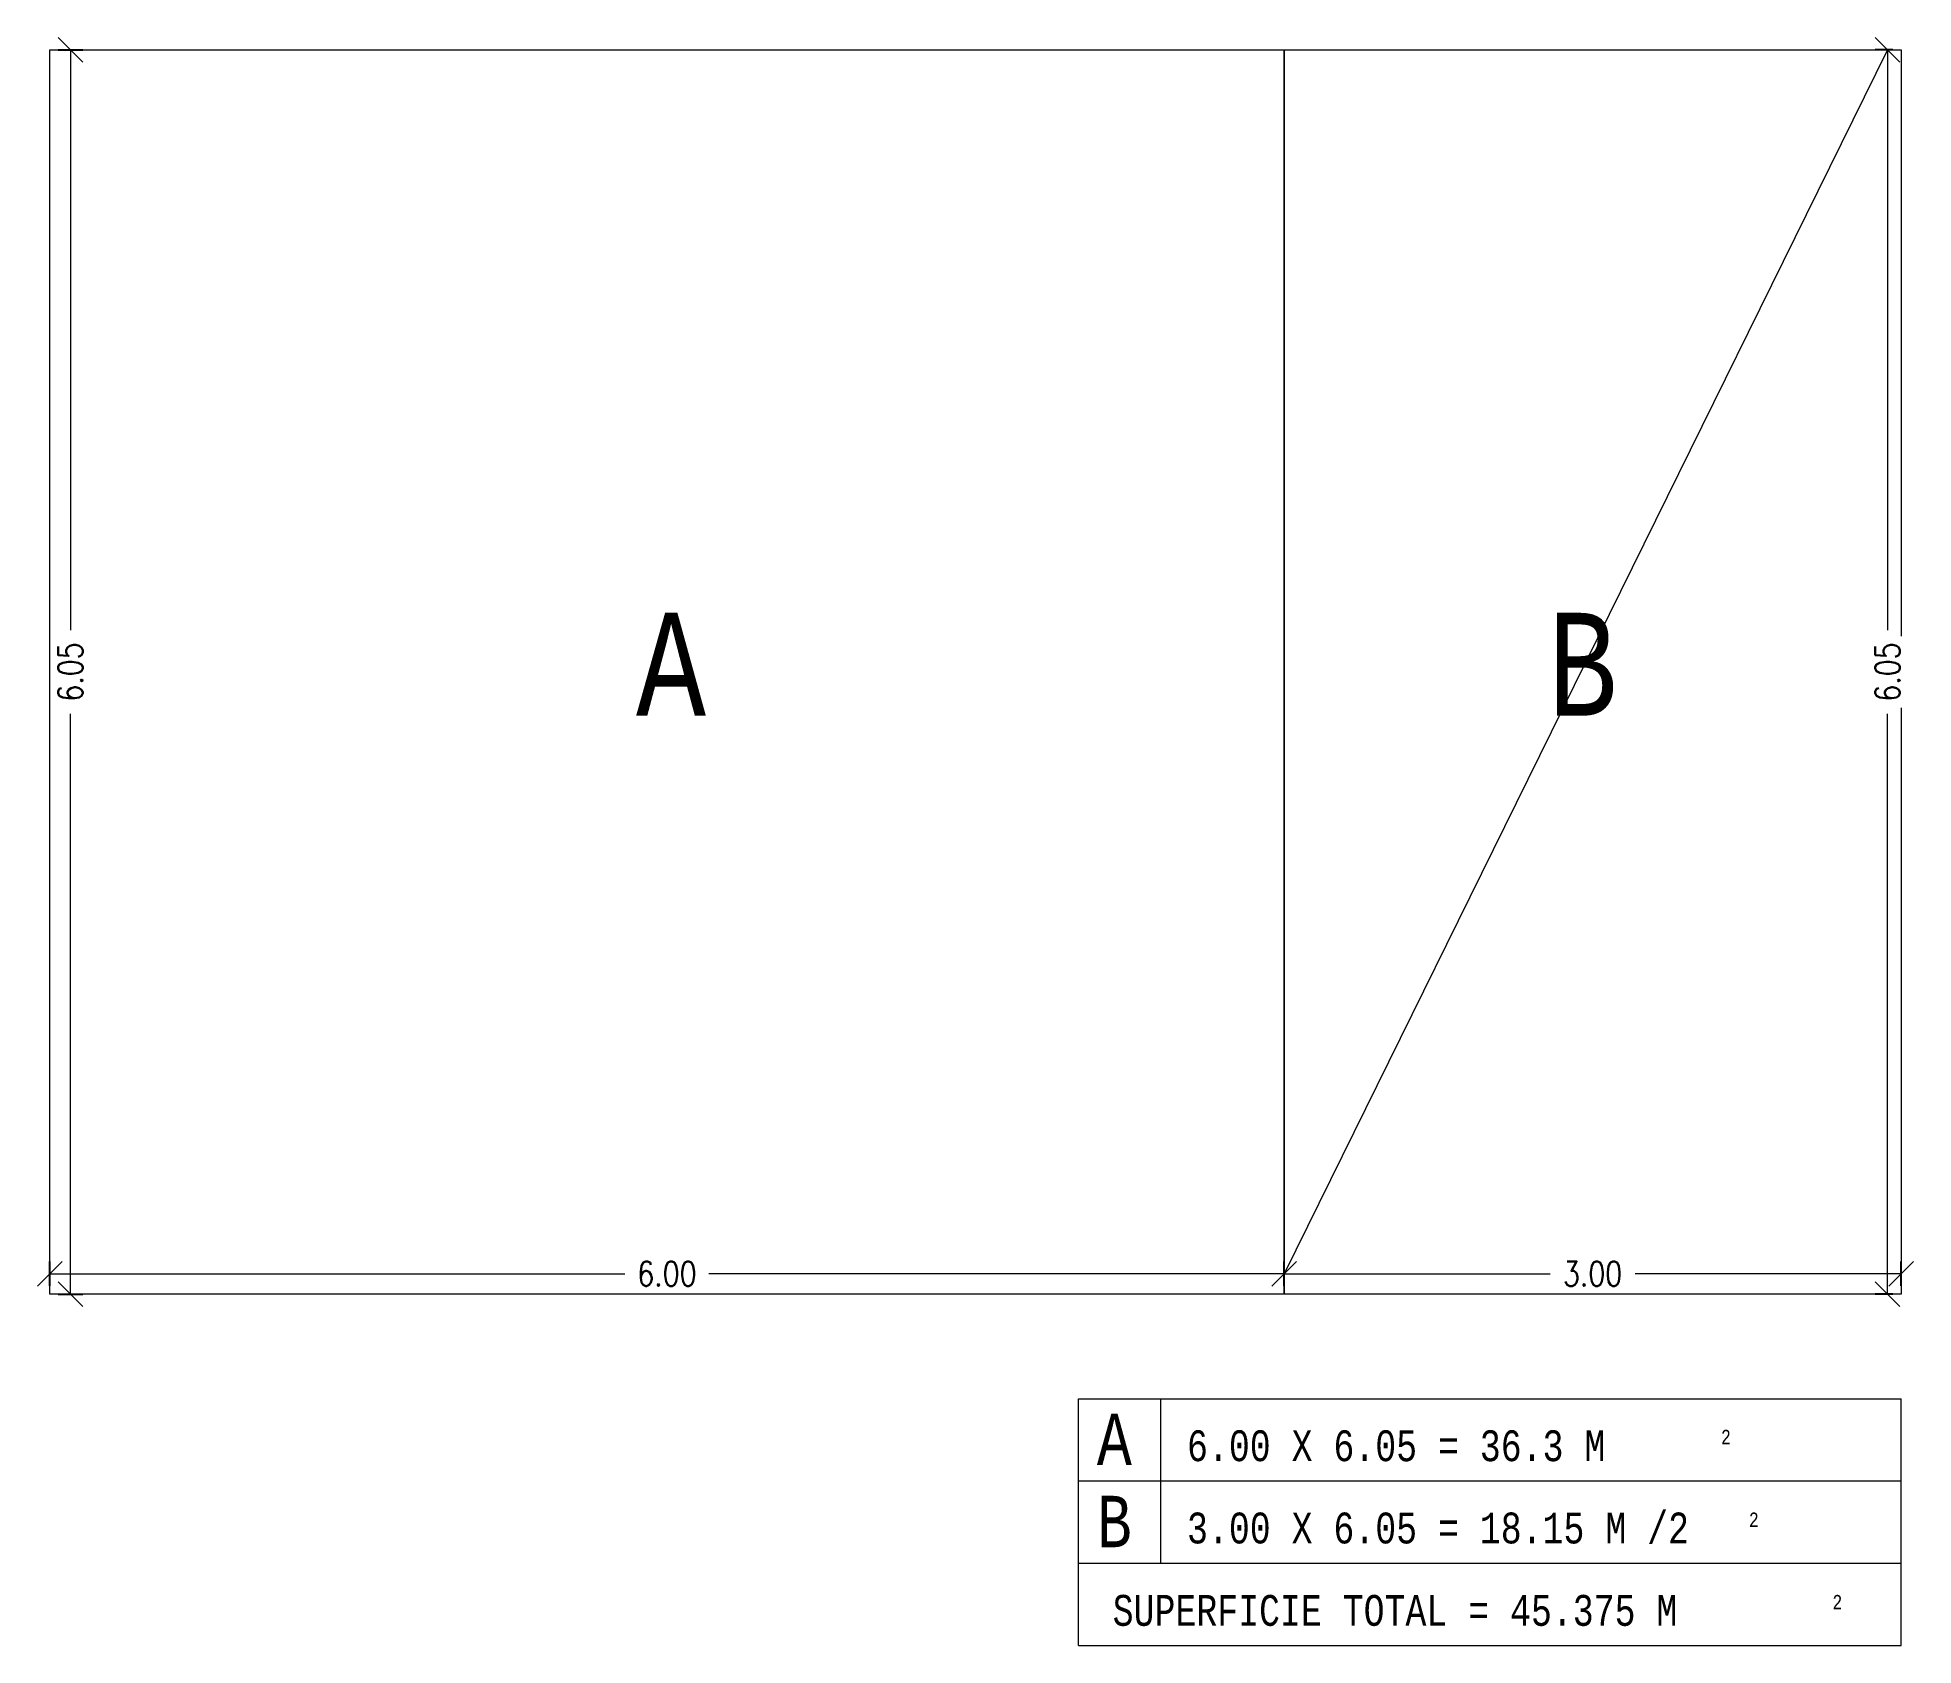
# Model space of a CAD drawing. Header units: metres. Extents: x -89 to 15, y -108 to -10.
# Drawn here: x -56.59 to -47.47, y -95.66 to -87.84 of the extents above; entities that cross this region are included whole.
import ezdxf

# ---------------------------------------------------------------- set-up
doc = ezdxf.new("R2010")
doc.units = ezdxf.units.M
doc.header["$LTSCALE"] = 5
doc.header["$MEASUREMENT"] = 0
doc.layers.get('0').update_dxf_attribs({"color": 30})
doc.layers.add('A-ANNO-DIMS', color=3, linetype='Continuous', lineweight=18)
doc.layers.add('A-ANNO-TEXT', color=3, linetype='Continuous', lineweight=18)
doc.styles.add('E-ROMANS', font='romans.shx', dxfattribs={"width": 0.8})
doc.dimstyles.new('E-0100_TICK_12', dxfattribs={"dimscale": 0.001, "dimtxt": 120, "dimasz": 120, "dimexe": 60, "dimexo": 40, "dimgap": 60, "dimtad": 0, "dimzin": 0, "dimdsep": 46, "dimtxsty": 'E-ROMANS', "dimblk": 'OBLIQUE', "dimcen": 60, "dimclrd": 256, "dimclre": 256, "dimclrt": 256, "dimadec": 0, "dimazin": 0, "dimtfac": 1, "dimtmove": 1, "dimatfit": 3, "dimldrblk": 'OPEN90', "dimfxl": 1, "dimtfill": 1, "dimtolj": 1, "dimtzin": 0, "dimlwd": -1, "dimarcsym": 0})

msp = doc.modelspace()

# ---------------------------------------------------------------- texts
at = {"layer": 'A-ANNO-TEXT', "attachment_point": 1, "style": 'E-ROMANS'}
for s, insert, char_height, width in [('{\\fMonospac821 BT|b0|i0|c0|p49;A}', (-53.6805, -90.6417), 0.5, 0.433764), ('{\\fMonospac821 BT|b0|i0|c0|p49;B}', (-49.2486, -90.6417), 0.5, 0.4338), ('{\\fMonospac821 BT|b0|i0|c0|p49;A}', (-51.4406, -94.5349), 0.25, 0.218149), ('{\\fMonospac821 BT|b0|i0|c0|p49;6.00 X 6.05 = 36.3 M}', (-51.0025, -94.6165), 0.15, 3.6), ('{\\fMonospac821 BT|b0|i0|c0|p49;2}', (-48.4063, -94.6139), 0.07, 0.1548), ('{\\fMonospac821 BT|b0|i0|c0|p49;B}', (-51.4406, -94.9349), 0.25, 0.2181), ('{\\fMonospac821 BT|b0|i0|c0|p49;3.00 X 6.05 = 18.15 M /2}', (-51.0025, -95.0165), 0.15, 3.6), ('{\\fMonospac821 BT|b0|i0|c0|p49;2}', (-48.2707, -95.0161), 0.07, 0.1548), ('{\\fMonospac821 BT|b0|i0|c0|p49;SUPERFICIE TOTAL = 45.375 M}', (-51.364, -95.417), 0.15, 3.7588), ('{\\fMonospac821 BT|b0|i0|c0|p49;2}', (-47.8647, -95.417), 0.07, 0.1548)]:
    msp.add_mtext(s, dxfattribs=dict(at, insert=insert, char_height=char_height, width=width))

# ---------------------------------------------------------------- blocks, each defined once
blk = doc.blocks.new('_Oblique')
at = {"color": 0, "linetype": 'ByBlock', "lineweight": -2}
blk.add_line((-0.5, -0.5), (0.5, 0.5), dxfattribs=at)
blk = doc.blocks.new('*D4')
at = {"layer": 'A-ANNO-DIMS', "lineweight": -2, "transparency": 16777216}
for p, q in [((-56.5309, -93.9146), (-56.5309, -93.7953)), ((-50.5309, -93.9146), (-50.5309, -93.7953))]:
    blk.add_line(p, q, dxfattribs=at)
at = {"layer": 'A-ANNO-DIMS', "transparency": 16777216}
for p, q in [((-56.5309, -93.8553), (-53.7349, -93.8553)), ((-50.5309, -93.8553), (-53.3269, -93.8553))]:
    blk.add_line(p, q, dxfattribs=at)
at = {"layer": 'A-ANNO-DIMS', "transparency": 16777216, "xscale": 0.12, "yscale": 0.12, "zscale": 0.12, "rotation": 180}
blk.add_blockref('_Oblique', (-56.5309, -93.8553), dxfattribs=at)
at = {"layer": 'A-ANNO-DIMS', "transparency": 16777216, "xscale": 0.12, "yscale": 0.12, "zscale": 0.12}
blk.add_blockref('_Oblique', (-50.5309, -93.8553), dxfattribs=at)
at = {"layer": 'A-ANNO-DIMS', "transparency": 16777216, "insert": (-53.5309, -93.8553), "char_height": 0.12, "attachment_point": 5, "style": 'E-ROMANS', "bg_fill": 3, "box_fill_scale": 1.25, "bg_fill_color": 256, "bg_fill_true_color": 13158600, "bg_fill_transparency": 0}
blk.add_mtext('\\A1;6.00', dxfattribs=at)
blk = doc.blocks.new('_Open90')
at = {"color": 0, "linetype": 'ByBlock', "lineweight": -2}
for p, q in [((0, 0), (-1, 0)), ((-0.5, 0.5), (0, 0)), ((0, 0), (-0.5, -0.5))]:
    blk.add_line(p, q, dxfattribs=at)
blk = doc.blocks.new('*D5')
at = {"layer": 'A-ANNO-DIMS', "lineweight": -2, "transparency": 16777216}
for p, q in [((-56.4909, -87.9046), (-56.3709, -87.9046)), ((-56.4909, -93.9546), (-56.3709, -93.9546))]:
    blk.add_line(p, q, dxfattribs=at)
at = {"layer": 'A-ANNO-DIMS', "transparency": 16777216}
for p, q in [((-56.4309, -87.9046), (-56.4309, -90.7256)), ((-56.4309, -93.9546), (-56.4309, -91.1336))]:
    blk.add_line(p, q, dxfattribs=at)
at = {"layer": 'A-ANNO-DIMS', "transparency": 16777216, "xscale": 0.12, "yscale": 0.12, "zscale": 0.12}
for p, rotation in [((-56.4309, -87.9046), 90), ((-56.4309, -93.9546), 270)]:
    blk.add_blockref('_Oblique', p, dxfattribs=dict(at, rotation=rotation))
at = {"layer": 'A-ANNO-DIMS', "transparency": 16777216, "insert": (-56.4309, -90.9296), "char_height": 0.12, "attachment_point": 5, "rotation": 90, "style": 'E-ROMANS', "bg_fill": 3, "box_fill_scale": 1.25, "bg_fill_color": 256, "bg_fill_true_color": 13158600, "bg_fill_transparency": 0}
blk.add_mtext('\\A1;6.05', dxfattribs=at)
blk = doc.blocks.new('*D6')
at = {"layer": 'A-ANNO-DIMS', "lineweight": -2, "transparency": 16777216}
for p, q in [((-50.5309, -93.9146), (-50.5309, -93.7956)), ((-47.5309, -93.9146), (-47.5309, -93.7956))]:
    blk.add_line(p, q, dxfattribs=at)
at = {"layer": 'A-ANNO-DIMS', "transparency": 16777216}
for p, q in [((-50.5309, -93.8556), (-49.2371, -93.8556)), ((-47.5309, -93.8556), (-48.8246, -93.8556))]:
    blk.add_line(p, q, dxfattribs=at)
at = {"layer": 'A-ANNO-DIMS', "transparency": 16777216, "xscale": 0.12, "yscale": 0.12, "zscale": 0.12, "rotation": 180}
blk.add_blockref('_Oblique', (-50.5309, -93.8556), dxfattribs=at)
at = {"layer": 'A-ANNO-DIMS', "transparency": 16777216, "xscale": 0.12, "yscale": 0.12, "zscale": 0.12}
blk.add_blockref('_Oblique', (-47.5309, -93.8556), dxfattribs=at)
at = {"layer": 'A-ANNO-DIMS', "transparency": 16777216, "insert": (-49.0309, -93.8556), "char_height": 0.12, "attachment_point": 5, "style": 'E-ROMANS', "bg_fill": 3, "box_fill_scale": 1.25, "bg_fill_color": 256, "bg_fill_true_color": 13158600, "bg_fill_transparency": 0}
blk.add_mtext('\\A1;3.00', dxfattribs=at)
blk = doc.blocks.new('*D7')
at = {"layer": 'A-ANNO-DIMS', "lineweight": -2, "transparency": 16777216}
for p, q in [((-47.5709, -87.9046), (-47.6566, -87.9046)), ((-47.5709, -93.9546), (-47.6566, -93.9546))]:
    blk.add_line(p, q, dxfattribs=at)
at = {"layer": 'A-ANNO-DIMS', "transparency": 16777216}
for p, q in [((-47.5966, -87.9046), (-47.5966, -90.7256)), ((-47.5966, -93.9546), (-47.5966, -91.1336))]:
    blk.add_line(p, q, dxfattribs=at)
at = {"layer": 'A-ANNO-DIMS', "transparency": 16777216, "xscale": 0.12, "yscale": 0.12, "zscale": 0.12}
for p, rotation in [((-47.5966, -87.9046), 90), ((-47.5966, -93.9546), 270)]:
    blk.add_blockref('_Oblique', p, dxfattribs=dict(at, rotation=rotation))
at = {"layer": 'A-ANNO-DIMS', "transparency": 16777216, "insert": (-47.5966, -90.9296), "char_height": 0.12, "attachment_point": 5, "rotation": 90, "style": 'E-ROMANS', "bg_fill": 3, "box_fill_scale": 1.25, "bg_fill_color": 256, "bg_fill_true_color": 13158600, "bg_fill_transparency": 0}
blk.add_mtext('\\A1;6.05', dxfattribs=at)

# ---------------------------------------------------------------- linework, layer by layer
at = {"layer": 'A-ANNO-TEXT'}
for p, q in [((-51.5309, -94.4627), (-47.5309, -94.4627)), ((-51.5309, -94.4627), (-51.1309, -94.4627)), ((-51.5309, -95.2627), (-51.5309, -94.4627)), ((-51.1309, -94.4627), (-51.1309, -95.2627)), ((-47.5309, -95.2627), (-47.5309, -94.4627)), ((-51.5309, -94.8627), (-47.5309, -94.8627)), ((-51.5309, -95.6627), (-51.5309, -95.2627)), ((-51.5309, -95.2627), (-47.5309, -95.2627)), ((-51.5309, -95.2627), (-47.5309, -95.2627)), ((-47.5309, -95.6627), (-47.5309, -95.2627)), ((-51.5309, -95.6627), (-47.5309, -95.6627))]:
    msp.add_line(p, q, dxfattribs=at)
for points in [[(-56.5309, -87.9046), (-50.5309, -87.9046), (-50.5309, -93.9546), (-56.5309, -93.9546)], [(-50.5309, -87.9046), (-47.5309, -87.9046), (-47.5309, -93.9546), (-50.5309, -93.9546)]]:
    msp.add_lwpolyline(points, close=True, dxfattribs=at)

msp.set_redraw_order([(e.dxf.handle, doc.entitydb.next_handle()) for e in msp.query("TEXT MTEXT ATTDEF DIMENSION ARC_DIMENSION")])  # texts and dimensions are drawn at this point

# ---------------------------------------------------------------- next in the draw order: dimensions: what is measured, and where the dimension line sits
at = {"layer": 'A-ANNO-DIMS'}
dim = msp.add_linear_dim(base=(-50.5309, -93.8553), p1=(-56.5309, -93.9546), p2=(-50.5309, -93.9546), dimstyle='E-0100_TICK_12', dxfattribs=at)
dim.commit()
dim.dimension.update_dxf_attribs({"geometry": '*D4', "text_midpoint": (-53.5309, -93.8553)})

# ---------------------------------------------------------------- next in the draw order: dimensions: what is measured, and where the dimension line sits
dim = msp.add_linear_dim(base=(-56.4309, -93.9546), p1=(-56.5309, -87.9046), p2=(-56.5309, -93.9546), angle=90, dimstyle='E-0100_TICK_12', dxfattribs=at)
dim.commit()
dim.dimension.update_dxf_attribs({"geometry": '*D5', "text_midpoint": (-56.4309, -90.9296)})
dim = msp.add_linear_dim(base=(-47.5309, -93.8556), p1=(-50.5309, -93.9546), p2=(-47.5309, -93.9546), dimstyle='E-0100_TICK_12', dxfattribs=at)
dim.commit()
dim.dimension.update_dxf_attribs({"geometry": '*D6', "text_midpoint": (-49.0309, -93.8556)})

# ---------------------------------------------------------------- next in the draw order: dimensions: what is measured, and where the dimension line sits
dim = msp.add_linear_dim(base=(-47.5966, -87.9046), p1=(-47.5309, -93.9546), p2=(-47.5309, -87.9046), angle=90, dimstyle='E-0100_TICK_12', dxfattribs=at)
dim.commit()
dim.dimension.update_dxf_attribs({"geometry": '*D7', "text_midpoint": (-47.5966, -90.9296)})

# ---------------------------------------------------------------- next in the draw order: linework, layer by layer
at = {"layer": 'A-ANNO-TEXT'}
msp.add_line((-47.5966, -87.9046), (-50.5309, -93.8553), dxfattribs=at)

doc.saveas('drawing.dxf')
